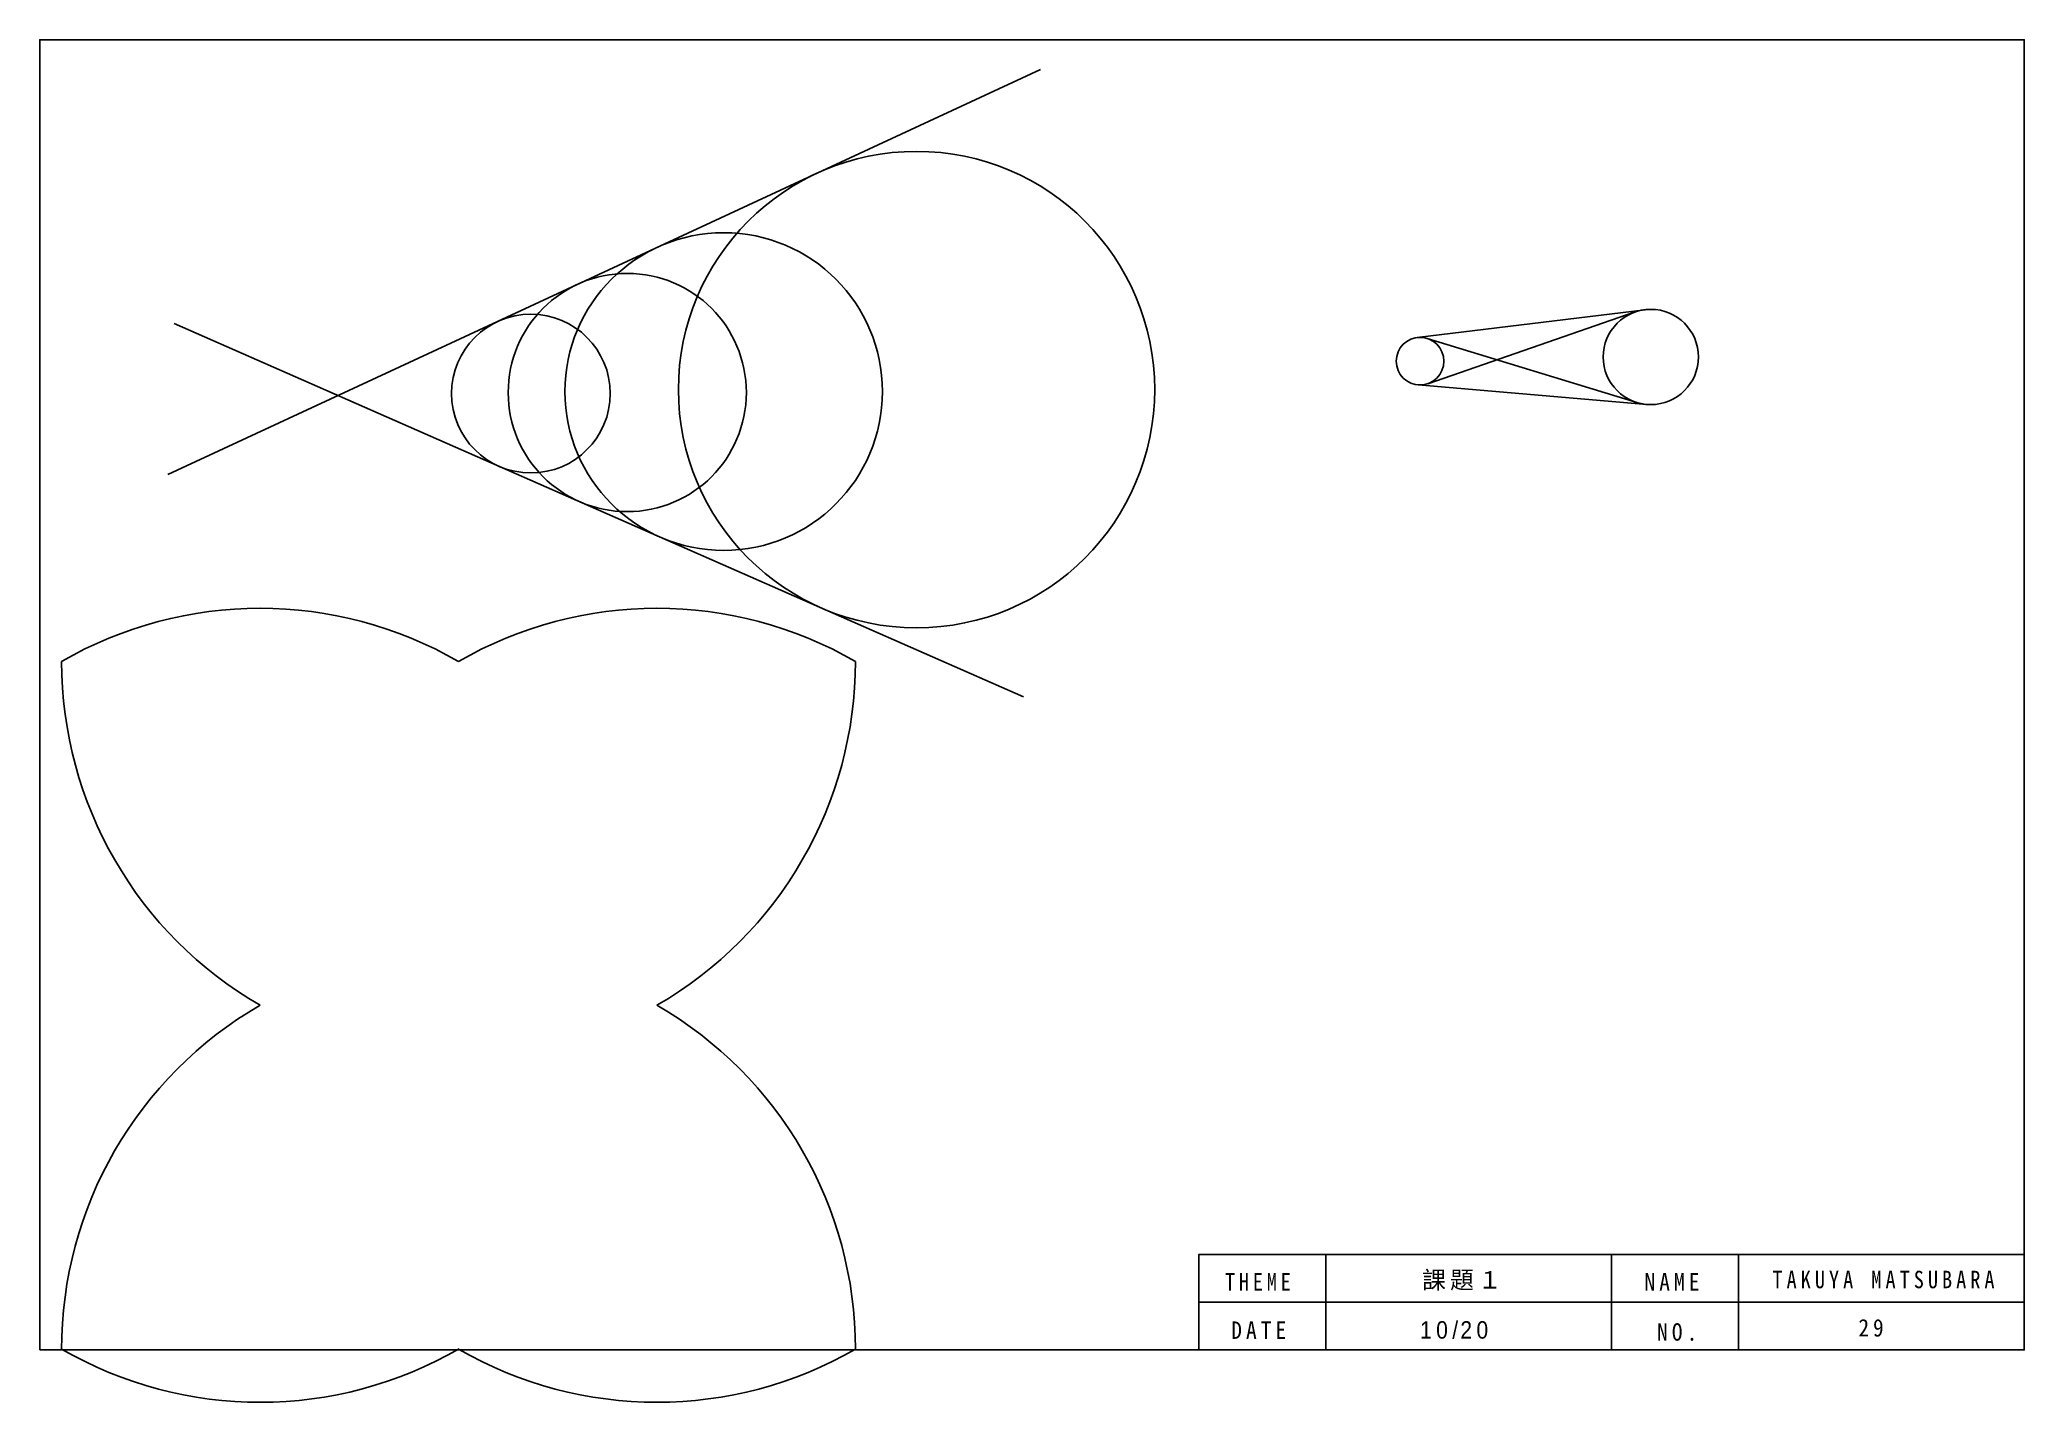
# Model space of a CAD drawing. Units: millimetres on the paper. Extents: x -1924 to 2076, y -2069 to 1931.
# Drawn here: x -129.8 to 120.2, y -84.4 to 87.3 of the extents above; entities that cross this region are included whole.
import ezdxf

# ---------------------------------------------------------------- set-up
doc = ezdxf.new("R2010")
doc.units = ezdxf.units.MM
doc.layers.add('0-0', color=7, linetype='Continuous')
doc.styles.add('HGPｺﾞｼｯｸM', font='')
doc.styles.add('ＭＳ ゴシック', font='')
doc.styles.get('HGPｺﾞｼｯｸM').set_extended_font_data('HGPｺﾞｼｯｸM')
doc.styles.get('ＭＳ ゴシック').set_extended_font_data('MS Gothic')

msp = doc.modelspace()

# ---------------------------------------------------------------- texts
at = {"layer": '0-0', "char_height": 2.199, "attachment_point": 7}
for s, insert, style in [('\\T1.38;\\W0.85;THEME', (19.553, -70.286), 'ＭＳ ゴシック'), ('\\T1.17;課題１', (44.391, -70.286), 'HGPｺﾞｼｯｸM'), ('\\T1.38;\\W0.9;NAME', (72.4, -70.286), 'ＭＳ ゴシック'), ('\\T1.4;\\W0.85;TAKUYA\\~MATSUBARA', (88.519, -70.022), 'ＭＳ ゴシック'), ('\\T1.38;\\W0.9;DATE', (20.346, -76.364), 'ＭＳ ゴシック'), ('\\T1.38;\\W0.9;10/20', (44.127, -76.364), 'HGPｺﾞｼｯｸM'), ('\\T1.38;\\W0.9;NO.', (73.986, -76.628), 'ＭＳ ゴシック'), ('\\T1.36;\\W0.9;29', (99.352, -76.1), 'ＭＳ ゴシック')]:
    msp.add_mtext(s, dxfattribs=dict(at, insert=insert, style=style))

# ---------------------------------------------------------------- linework, layer by layer
at = {"layer": '0-0'}
for p, q in [((-113.621, 32.501), (-3.699, 83.498)), ((43.763, 49.747), (72.465, 53.254)), ((45.108, 43.934), (71.232, 52.969)), ((-112.828, 51.526), (-5.813, 4.492)), ((45.004, 49.639), (71.44, 41.56)), ((43.872, 43.78), (72.682, 41.32))]:
    msp.add_line(p, q, dxfattribs=at)
for points in [[(-129.756, -77.744), (120.244, -77.744), (120.244, 87.256), (-129.756, 87.256)], [(32.244, -71.744), (16.244, -71.744), (16.244, -65.744), (32.244, -65.744)], [(68.244, -71.744), (32.244, -71.744), (32.244, -65.744), (68.244, -65.744)], [(84.244, -71.744), (68.244, -71.744), (68.244, -65.744), (84.244, -65.744)], [(120.244, -71.744), (84.244, -71.744), (84.244, -65.744), (120.244, -65.744)], [(32.244, -77.744), (16.244, -77.744), (16.244, -71.744), (32.244, -71.744)], [(68.244, -77.744), (32.244, -77.744), (32.244, -71.744), (68.244, -71.744)], [(84.244, -77.744), (68.244, -77.744), (68.244, -71.744), (84.244, -71.744)], [(120.244, -77.744), (84.244, -77.744), (84.244, -71.744), (120.244, -71.744)]]:
    msp.add_lwpolyline(points, close=True, dxfattribs=at)
for centre, radius in [((75.571, -69.23), 2000), ((-19.3, 43.189), 30), ((-43.592, 42.943), 20), ((-55.739, 42.819), 15), ((-67.885, 42.696), 10), ((73.193, 47.298), 6), ((44.127, 46.77), 3)]:
    msp.add_circle(centre, radius, dxfattribs=at)
for centre, start, end in [((-101.995, -34.351), 60, 120), ((-51.995, -34.351), 60, 120), ((-76.995, 8.951), 180, 240), ((-76.995, 8.951), 300, 0), ((-76.995, -77.652), 120, 180.10573), ((-76.995, -77.652), 0, 60), ((-101.995, -34.351), 240, 300.10573), ((-51.995, -34.351), 240, 300)]:
    msp.add_arc(centre, 50, start, end, dxfattribs=at)

msp.set_redraw_order([(e.dxf.handle, doc.entitydb.next_handle()) for e in msp.query("TEXT MTEXT ATTDEF DIMENSION ARC_DIMENSION")])  # texts and dimensions are drawn at this point

doc.saveas('drawing.dxf')
